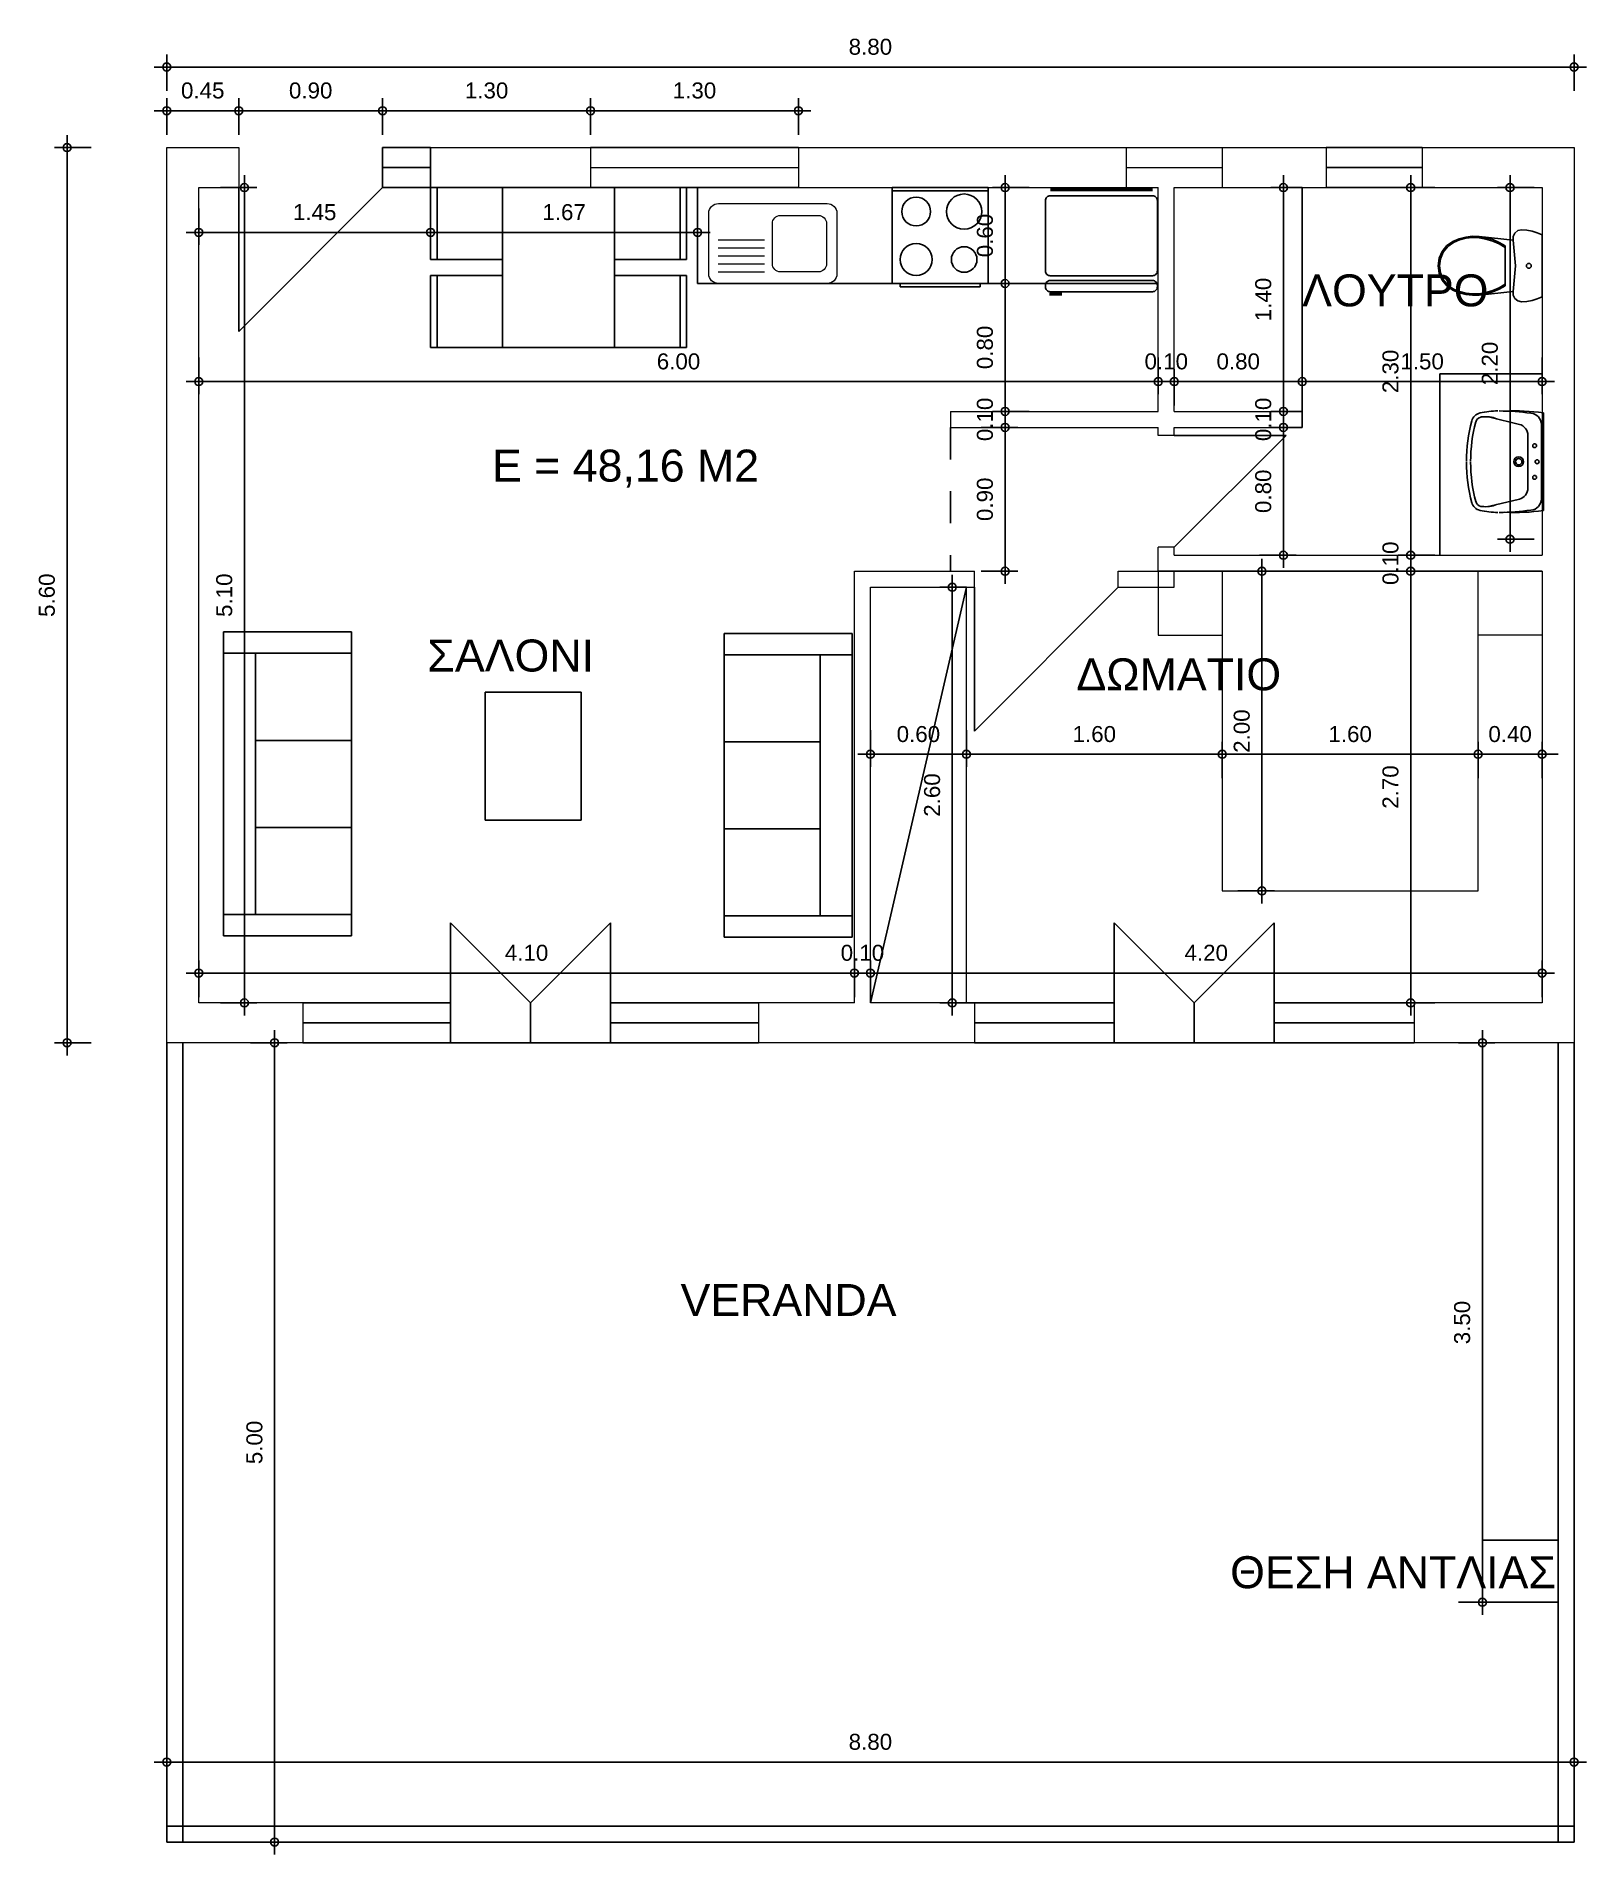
# Model space of a CAD drawing. Header units: millimetres. Extents: x -105875 to -105731, y 12209 to 12232.
# Drawn here: x -105789.08 to -105779.39, y 12209.3 to 12220.68 of the extents above; entities outside this region: 2.
import ezdxf

# ---------------------------------------------------------------- set-up
doc = ezdxf.new("R2010")
doc.units = ezdxf.units.MM
doc.linetypes.add('GESTRICHELT', pattern=[0.4, 0.2, -0.2])
doc.layers.add('01122', color=7, linetype='Continuous', lineweight=0, plot=False)
for name, color, linetype in [('A-PFLR-SYMB', 11, 'Continuous'), ('Κείμενα @ 0.05', 2, 'Continuous'), ('Παράθυρα', 92, 'Continuous')]:
    doc.layers.add(name, color=color, linetype=linetype)
doc.styles.add('RomanS', font='arial.ttf')
doc.styles.get("Standard").update_dxf_attribs({"font": 'arial.ttf'})
doc.styles.add('Ελληνικά AEC', font='arial.ttf', dxfattribs={"height": 2.5})
doc.dimstyles.new('AEC Dim 1-50', dxfattribs={"dimtxt": 0.1, "dimasz": 0.05, "dimexe": 0.0625, "dimexo": 0, "dimgap": 0.075, "dimtad": 1, "dimrnd": 0.0005, "dimzin": 1, "dimdsep": 46, "dimtxsty": 'RomanS', "dimblk": 'AECDIM02', "dimcen": 0.125, "dimdle": 0.03125, "dimazin": 0, "dimtfac": 1, "dimtix": 1, "dimtmove": 2, "dimatfit": 2, "dimfxl": 1, "dimtolj": 1, "dimtzin": 0, "dimarcsym": 0})

msp = doc.modelspace()

# ---------------------------------------------------------------- texts
at = {"char_height": 0.2, "attachment_point": 1}
for s, width, insert in [('ΛΟΥΤΡΟ', 1.241034, (-105781.167771, 12219.188893)), ('E = 48,16 M2', 2.5, (-105786.23356, 12218.092703)), ('ΣΑΛΟΝΙ', 1.241034, (-105786.638529, 12216.904701)), ('ΔΩΜΑΤΙΟ', 1.241034, (-105782.579609, 12216.787173)), ('VERANDA', 2.5, (-105785.054992, 12212.872948)), ('ΘΕΣΗ ΑΝΤΛΙΑΣ', 2.5, (-105781.618419, 12211.170208))]:
    msp.add_mtext_dynamic_manual_height_columns(s, width=width, gutter_width=12.5, heights=[0], dxfattribs=dict(at, insert=insert))
at = {"layer": 'Κείμενα @ 0.05', "color": 7, "linetype": 'Continuous', "lineweight": -3, "style": 'Ελληνικά AEC'}
for p in [(-105869.694879, 12232.142755), (-105875.183375, 12232.026588)]:
    msp.add_text('δωμάτιο', height=0.125, dxfattribs=at).set_placement(p)

# ---------------------------------------------------------------- blocks, each defined once
blk = doc.blocks.new('WC_2_KASTEN_70_13')
at = {"color": 0, "linetype": 'Continuous'}
for p, q in [((-0.21694, 0.587072), (-0.222978, 0.554013)), ((-0.206971, 0.619215), (-0.21694, 0.587072)), ((-0.193207, 0.65), (-0.206971, 0.619215)), ((0.193209, 0.65), (-0.193207, 0.65)), ((0.206973, 0.619215), (0.193209, 0.65)), ((0.216942, 0.587072), (0.206973, 0.619215)), ((0.22298, 0.554013), (0.216942, 0.587072)), ((-0.222978, 0.554013), (-0.224999, 0.520492)), ((-0.224999, 0.520492), (-0.219756, 0.497805)), ((-0.219756, 0.497805), (-0.205042, 0.479494)), ((-0.205042, 0.479494), (-0.183692, 0.469092)), ((-0.183692, 0.469092), (-0.159827, 0.468605)), ((-0.159826, 0.468605), (-0.183103, 0.256977)), ((0.183103, 0.256977), (0.159827, 0.468605)), ((0.159829, 0.468605), (0.183694, 0.469092)), ((0.183694, 0.469092), (0.205044, 0.479494)), ((0.205044, 0.479494), (0.219758, 0.497805)), ((0.219758, 0.497805), (0.225001, 0.520492)), ((0.225001, 0.520492), (0.22298, 0.554013)), ((-0.163588, 0.341387), (-0.175835, 0.299728)), ((-0.146522, 0.381405), (-0.163588, 0.341387)), ((-0.137381, 0.381353), (-0.154944, 0.341152)), ((-0.124865, 0.419256), (-0.146522, 0.381405)), ((-0.115072, 0.419256), (-0.137381, 0.381353)), ((0.124865, 0.419256), (-0.124865, 0.419256)), ((0.137381, 0.381354), (0.115072, 0.419256)), ((0.146522, 0.381405), (0.124865, 0.419256)), ((0.154944, 0.341152), (0.137381, 0.381354)), ((0.163588, 0.341387), (0.146522, 0.381405)), ((0.175835, 0.299728), (0.163588, 0.341387)), ((-0.183103, 0.256977), (-0.184661, 0.21468)), ((-0.175835, 0.299728), (-0.183103, 0.256977)), ((-0.174921, 0.256122), (-0.176436, 0.214962)), ((-0.167516, 0.299214), (-0.174921, 0.256122)), ((-0.154944, 0.341152), (-0.167516, 0.299214)), ((0.167516, 0.299214), (0.154944, 0.341152)), ((0.174921, 0.256122), (0.167516, 0.299214)), ((0.176436, 0.214962), (0.174921, 0.256122)), ((0.183103, 0.256977), (0.175835, 0.299728)), ((0.184661, 0.21468), (0.183103, 0.256977)), ((-0.184661, 0.21468), (-0.180068, 0.172595)), ((-0.180068, 0.172595), (-0.169416, 0.131563)), ((-0.176436, 0.214962), (-0.171966, 0.174004)), ((-0.171966, 0.174004), (-0.161601, 0.134073)), ((-0.169416, 0.131563), (-0.152921, 0.092409)), ((-0.161601, 0.134073), (-0.145548, 0.09597)), ((0.145548, 0.09597), (0.161601, 0.134073)), ((0.152921, 0.092409), (0.169417, 0.131563)), ((0.161601, 0.134073), (0.171966, 0.174004)), ((0.169417, 0.131563), (0.180068, 0.172595)), ((0.171966, 0.174004), (0.176436, 0.214962)), ((0.180068, 0.172595), (0.184661, 0.21468)), ((-0.152921, 0.092409), (-0.126283, 0.054411)), ((-0.145548, 0.09597), (-0.120196, 0.059804)), ((-0.126283, 0.054411), (-0.089976, 0.024978)), ((-0.120196, 0.059804), (-0.085639, 0.031792)), ((-0.089976, 0.024978), (-0.046779, 0.006366)), ((-0.085639, 0.031792), (-0.044524, 0.014076)), ((-0.046779, 0.006366), (0, 0)), ((-0.044524, 0.014076), (0, 0.008017)), ((0, 0.008017), (0.044524, 0.014076)), ((0, 0), (0.046779, 0.006366)), ((0.044524, 0.014076), (0.085639, 0.031792)), ((0.046779, 0.006366), (0.089976, 0.024978)), ((0.085639, 0.031792), (0.120196, 0.059804)), ((0.089976, 0.024978), (0.126283, 0.054411)), ((0.120196, 0.059804), (0.145548, 0.09597)), ((0.126283, 0.054411), (0.152921, 0.092409))]:
    blk.add_line(p, q, dxfattribs=at)
blk.add_lwpolyline([(0.159827, 0.468605), (0.000001, 0.48426), (-0.159826, 0.468605)], dxfattribs=at)
blk.add_circle((0, 0.567364), 0.015, dxfattribs=at)
blk = doc.blocks.new('KTCH1')
for p, q in [((-0.3, 0), (0.3, 0)), ((-0.3, -0.6), (-0.3, 0)), ((0.3, 0), (0.3, -0.6)), ((0.3, -0.02), (-0.3, -0.02)), ((0.3, -0.6), (-0.3, -0.6)), ((-0.25, -0.6), (-0.25, -0.62)), ((-0.25, -0.62), (0.25, -0.62)), ((0.25, -0.62), (0.25, -0.6))]:
    blk.add_line(p, q)
for centre, radius in [((-0.15, -0.15), 0.09), ((0.15, -0.15), 0.11), ((-0.15, -0.45), 0.1), ((0.15, -0.45), 0.08)]:
    blk.add_circle(centre, radius)
blk = doc.blocks.new('LAV5')
for p, q in [((0, 0.305093), (0, -0.305093)), ((0.012342, 0.232582), (0.012342, 0.000671)), ((0.149906, 0.233457), (0.333765, 0.278875)), ((0.382733, 0.280013), (0.390298, 0.280013)), ((0.096345, 0.16437), (0.096345, -0.165066)), ((0.012342, -0.232593), (0.012342, -0.000682)), ((0.149906, -0.233468), (0.333765, -0.278886)), ((0.382733, -0.280024), (0.390298, -0.280024))]:
    blk.add_line(p, q)
for centre, radius in [((0.039156, -0.000282), 0.012092), ((0.054683, 0.099994), 0.012092), ((0.154213, -0.000006), 0.029861), ((0.154213, -0.000006), 0.020246), ((0.054683, -0.09814), 0.012092)]:
    blk.add_circle(centre, radius)
for centre, radius, start, end in [((0.180426, -0.931804), 1.249889, 87.268038, 98.299833), ((0.0828, 0.232582), 0.070458, 94.142438, 180), ((0.284355, -1.182679), 1.5, 90.284455, 97.919279), ((0.166803, 0.165055), 0.070458, 103.875768, 180), ((0.284414, -0.182679), 0.5, 77.143931, 90), ((0.358807, 0.104417), 0.177218, 82.240701, 112.152736), ((0.284414, -0.182679), 0.474135, 77.143931, 77.342913), ((0.379988, 0.236095), 0.044593, 15.405007, 77.143931), ((0.379988, 0.236095), 0.070458, 15.405007, 77.143931), ((-0.508856, 0.002095), 0.963679, 359.997266, 14.875143), ((-0.50881, 0.002095), 0.989521, 359.997335, 14.892407), ((-0.508856, -0.002106), 0.963679, 345.124857, 0.002734), ((-0.50881, -0.002106), 0.989521, 345.107593, 0.002665), ((0.166803, -0.165066), 0.070458, 180, 256.124232), ((0.180426, 0.931793), 1.249889, 261.700167, 272.731962), ((0.0828, -0.232593), 0.070458, 180, 265.857562), ((0.284355, 1.182668), 1.5, 262.080721, 269.715545), ((0.284414, 0.182668), 0.5, 270, 282.856069), ((0.358807, -0.104428), 0.177218, 247.847264, 277.759299), ((0.284414, 0.182668), 0.474135, 282.657087, 282.856069), ((0.379988, -0.236106), 0.044593, 282.856069, 344.594993), ((0.379988, -0.236106), 0.070458, 282.856069, 344.594993)]:
    blk.add_arc(centre, radius, start, end)
blk = doc.blocks.new('RFG1')
for points in [[(-0.581448, 0.312083), (-0.581448, -0.327917, -0.414214), (-0.611448, -0.357917), (-0.621448, -0.357917, -0.414214), (-0.651448, -0.327917), (-0.651448, 0.312083, -0.414214), (-0.621448, 0.342083), (-0.611448, 0.342083, -0.414214)], [(-0.521448, -0.357917), (-0.081448, -0.357917, 0.414214), (-0.051448, -0.327917), (-0.051448, 0.312083, 0.414214), (-0.081448, 0.342083), (-0.521448, 0.342083, 0.414214), (-0.551448, 0.312083), (-0.551448, -0.327917, 0.414214)]]:
    blk.add_lwpolyline(points, format="xyb", close=True)
at = {"const_width": 0.02}
for points in [[(-0.66689, 0.318059), (-0.66689, 0.237801)], [(-0.013872, 0.311371), (-0.013872, -0.327347)]]:
    blk.add_lwpolyline(points, dxfattribs=at)
blk = doc.blocks.new('A$C5864969b')
at = {"layer": 'Παράθυρα', "color": 7, "linetype": 'Continuous', "lineweight": 18}
for p, q in [((0.072668, 0.742417), (0.072668, 0.452973)), ((0.122857, 0.742417), (0.122857, 0.452973)), ((0.173046, 0.742417), (0.173046, 0.452973)), ((0.223235, 0.742417), (0.223235, 0.452973)), ((0.273424, 0.742417), (0.273424, 0.452973))]:
    blk.add_line(p, q, dxfattribs=at)
for points in [[(0.439994, 0.801287, -0.414214), (0.499994, 0.741287), (0.499994, 0.060001, -0.414214), (0.439994, 0.000001), (0.059994, 0.000001, -0.414214), (-0.000006, 0.060001), (-0.000006, 0.741287, -0.414214), (0.059994, 0.801287)], [(0.375462, 0.403456, -0.414171), (0.425462, 0.353463), (0.425497, 0.114841, -0.414107), (0.375522, 0.064834), (0.123037, 0.064705, -0.414362), (0.073012, 0.114705), (0.073012, 0.353456, -0.414214), (0.123012, 0.403456)]]:
    blk.add_lwpolyline(points, format="xyb", close=True, dxfattribs=at)
blk = doc.blocks.new('AECDIM02')
for p, q in [((-1.569519, 0), (1.569519, 0)), ((0, -1.569519), (0, 1.569519))]:
    blk.add_line(p, q)
blk.add_circle((0, 0), 0.5)
blk = doc.blocks.new('*D60')
at = {"color": 0, "lineweight": -2}
for p, q in [((-105779.718315, 12219.731935), (-105779.930815, 12219.731935)), ((-105779.868315, 12217.581935), (-105779.868315, 12219.681935)), ((-105779.718315, 12217.531935), (-105779.930815, 12217.531935))]:
    blk.add_line(p, q, dxfattribs=at)
at = {"layer": 'Defpoints', "color": 0}
for p in [(-105779.868315, 12219.731935), (-105779.667771, 12219.731935), (-105779.667771, 12217.531935)]:
    blk.add_point(p, dxfattribs=at)
at = {"color": 0, "lineweight": -2, "xscale": 0.05, "yscale": 0.05, "zscale": 0.05}
for p, rotation in [((-105779.868315, 12219.731935), 90), ((-105779.868315, 12217.531935), 270)]:
    blk.add_blockref('AECDIM02', p, dxfattribs=dict(at, rotation=rotation))
at = {"color": 0, "insert": (-105779.994372, 12218.631935), "char_height": 0.1, "attachment_point": 5, "rotation": 90, "style": 'RomanS'}
blk.add_mtext('\\A1;2.20', dxfattribs=at)
blk = doc.blocks.new('STUHL_2_70_16')
at = {"color": 0, "linetype": 'Continuous'}
for p, q in [((-0.225, 0), (0.225, 0)), ((-0.225, -0.45), (-0.225, 0)), ((0.225, 0), (0.225, -0.45)), ((-0.225, -0.04), (0.225, -0.04)), ((0.225, -0.45), (-0.225, -0.45))]:
    blk.add_line(p, q, dxfattribs=at)
blk = doc.blocks.new('A$Cdcf669f7')
for p, q in [((0.400058, 1.999992), (0.000058, 1.999992)), ((0.000058, 1.999992), (0.000058, 1.599992)), ((0.400058, 1.999992), (0.400058, -0.000008)), ((2.000058, 1.999992), (0.400058, 1.999992)), ((2.000058, -0.000008), (2.000058, 1.999992)), ((2.000058, 1.999992), (2.400058, 1.999992)), ((2.400058, 1.999992), (2.400058, 1.599992)), ((0.000058, 1.599992), (0.400058, 1.599992)), ((2.400058, 1.599992), (2.000058, 1.599992)), ((0.400058, -0.000008), (2.000058, -0.000008))]:
    blk.add_line(p, q)
blk = doc.blocks.new('COUCH_FUR_3_70_3')
at = {"color": 0, "linetype": 'Continuous'}
for p, q in [((0.95, 0.8), (-0.95, 0.8)), ((-0.95, 0.8), (-0.95, 0)), ((-0.816667, 0.8), (-0.816667, 0)), ((0.816667, 0.8), (0.816667, 0)), ((0.95, 0), (0.95, 0.8)), ((-0.816667, 0.6), (0.816667, 0.6)), ((-0.272222, 0.6), (-0.272222, 0)), ((0.272222, 0.6), (0.272222, 0)), ((-0.95, 0), (0.95, 0))]:
    blk.add_line(p, q, dxfattribs=at)
blk = doc.blocks.new('*D62')
at = {"color": 0, "lineweight": -2}
for p, q in [((-105787.931927, 12219.731935), (-105787.719427, 12219.731935)), ((-105787.781927, 12219.681935), (-105787.781927, 12214.681935)), ((-105787.931927, 12214.631935), (-105787.719427, 12214.631935))]:
    blk.add_line(p, q, dxfattribs=at)
at = {"layer": 'Defpoints', "color": 0}
for p in [(-105788.067771, 12219.731935), (-105788.067771, 12214.631935), (-105787.781927, 12214.631935)]:
    blk.add_point(p, dxfattribs=at)
at = {"color": 0, "lineweight": -2, "xscale": 0.05, "yscale": 0.05, "zscale": 0.05}
for p, rotation in [((-105787.781927, 12219.731935), 90), ((-105787.781927, 12214.631935), 270)]:
    blk.add_blockref('AECDIM02', p, dxfattribs=dict(at, rotation=rotation))
at = {"color": 0, "insert": (-105787.907985, 12217.181935), "char_height": 0.1, "attachment_point": 5, "rotation": 90, "style": 'RomanS'}
blk.add_mtext('\\A1;5.10', dxfattribs=at)
blk = doc.blocks.new('*D63')
at = {"color": 0, "lineweight": -2}
for p, q in [((-105788.067771, 12214.668377), (-105788.067771, 12214.880877)), ((-105783.967771, 12214.668377), (-105783.967771, 12214.880877)), ((-105788.017771, 12214.818377), (-105784.017771, 12214.818377))]:
    blk.add_line(p, q, dxfattribs=at)
at = {"layer": 'Defpoints', "color": 0}
for p in [(-105783.967771, 12214.818377), (-105788.067771, 12214.631935), (-105783.967771, 12214.631935)]:
    blk.add_point(p, dxfattribs=at)
at = {"color": 0, "lineweight": -2, "xscale": 0.05, "yscale": 0.05, "zscale": 0.05, "rotation": 180}
blk.add_blockref('AECDIM02', (-105788.067771, 12214.818377), dxfattribs=at)
at = {"color": 0, "lineweight": -2, "xscale": 0.05, "yscale": 0.05, "zscale": 0.05}
blk.add_blockref('AECDIM02', (-105783.967771, 12214.818377), dxfattribs=at)
at = {"color": 0, "insert": (-105786.017771, 12214.944434), "char_height": 0.1, "attachment_point": 5, "style": 'RomanS'}
blk.add_mtext('\\A1;4.10', dxfattribs=at)
blk = doc.blocks.new('*D64')
at = {"color": 0, "lineweight": -2}
for p, q in [((-105783.967771, 12214.668377), (-105783.967771, 12214.880877)), ((-105783.867771, 12214.668377), (-105783.867771, 12214.880877)), ((-105784.017771, 12214.818377), (-105784.067771, 12214.818377)), ((-105783.967771, 12214.818377), (-105783.867771, 12214.818377)), ((-105783.817771, 12214.818377), (-105783.767771, 12214.818377))]:
    blk.add_line(p, q, dxfattribs=at)
at = {"layer": 'Defpoints', "color": 0}
for p in [(-105783.867771, 12214.818377), (-105783.967771, 12214.631935), (-105783.867771, 12214.631935)]:
    blk.add_point(p, dxfattribs=at)
at = {"color": 0, "lineweight": -2, "xscale": 0.05, "yscale": 0.05, "zscale": 0.05}
blk.add_blockref('AECDIM02', (-105783.967771, 12214.818377), dxfattribs=at)
at = {"color": 0, "lineweight": -2, "xscale": 0.05, "yscale": 0.05, "zscale": 0.05, "rotation": 180}
blk.add_blockref('AECDIM02', (-105783.867771, 12214.818377), dxfattribs=at)
at = {"color": 0, "insert": (-105783.917771, 12214.944434), "char_height": 0.1, "attachment_point": 5, "style": 'RomanS'}
blk.add_mtext('\\A1;0.10', dxfattribs=at)
blk = doc.blocks.new('*D65')
at = {"color": 0, "lineweight": -2}
for p, q in [((-105783.867771, 12214.668377), (-105783.867771, 12214.880877)), ((-105779.667771, 12214.668377), (-105779.667771, 12214.880877)), ((-105783.817771, 12214.818377), (-105779.717771, 12214.818377))]:
    blk.add_line(p, q, dxfattribs=at)
at = {"layer": 'Defpoints', "color": 0}
for p in [(-105779.667771, 12214.818377), (-105783.867771, 12214.631935), (-105779.667771, 12214.631935)]:
    blk.add_point(p, dxfattribs=at)
at = {"color": 0, "lineweight": -2, "xscale": 0.05, "yscale": 0.05, "zscale": 0.05, "rotation": 180}
blk.add_blockref('AECDIM02', (-105783.867771, 12214.818377), dxfattribs=at)
at = {"color": 0, "lineweight": -2, "xscale": 0.05, "yscale": 0.05, "zscale": 0.05}
blk.add_blockref('AECDIM02', (-105779.667771, 12214.818377), dxfattribs=at)
at = {"color": 0, "insert": (-105781.767771, 12214.944434), "char_height": 0.1, "attachment_point": 5, "style": 'RomanS'}
blk.add_mtext('\\A1;4.20', dxfattribs=at)
blk = doc.blocks.new('*D66')
at = {"color": 0, "lineweight": -2}
for p, q in [((-105780.339434, 12217.331935), (-105780.551934, 12217.331935)), ((-105780.489434, 12214.681935), (-105780.489434, 12217.281935)), ((-105780.339434, 12214.631935), (-105780.551934, 12214.631935))]:
    blk.add_line(p, q, dxfattribs=at)
at = {"layer": 'Defpoints', "color": 0}
for p in [(-105780.489434, 12217.331935), (-105779.667771, 12217.331935), (-105779.667771, 12214.631935)]:
    blk.add_point(p, dxfattribs=at)
at = {"color": 0, "lineweight": -2, "xscale": 0.05, "yscale": 0.05, "zscale": 0.05}
for p, rotation in [((-105780.489434, 12217.331935), 90), ((-105780.489434, 12214.631935), 270)]:
    blk.add_blockref('AECDIM02', p, dxfattribs=dict(at, rotation=rotation))
at = {"color": 0, "insert": (-105780.615492, 12215.981935), "char_height": 0.1, "attachment_point": 5, "rotation": 90, "style": 'RomanS'}
blk.add_mtext('\\A1;2.70', dxfattribs=at)
blk = doc.blocks.new('*D67')
at = {"color": 0, "lineweight": -2}
for p, q in [((-105780.489434, 12217.481935), (-105780.489434, 12217.531935)), ((-105780.339434, 12217.431935), (-105780.551934, 12217.431935)), ((-105780.339434, 12217.331935), (-105780.551934, 12217.331935)), ((-105780.489434, 12217.331935), (-105780.489434, 12217.431935)), ((-105780.489434, 12217.281935), (-105780.489434, 12217.231935))]:
    blk.add_line(p, q, dxfattribs=at)
at = {"layer": 'Defpoints', "color": 0}
for p in [(-105780.489434, 12217.431935), (-105779.667771, 12217.431935), (-105779.667771, 12217.331935)]:
    blk.add_point(p, dxfattribs=at)
at = {"color": 0, "lineweight": -2, "xscale": 0.05, "yscale": 0.05, "zscale": 0.05}
for p, rotation in [((-105780.489434, 12217.431935), 270), ((-105780.489434, 12217.331935), 90)]:
    blk.add_blockref('AECDIM02', p, dxfattribs=dict(at, rotation=rotation))
at = {"color": 0, "insert": (-105780.615492, 12217.381935), "char_height": 0.1, "attachment_point": 5, "rotation": 90, "style": 'RomanS'}
blk.add_mtext('\\A1;0.10', dxfattribs=at)
blk = doc.blocks.new('*D68')
at = {"color": 0, "lineweight": -2}
for p, q in [((-105780.339434, 12219.731935), (-105780.551934, 12219.731935)), ((-105780.489434, 12217.481935), (-105780.489434, 12219.681935)), ((-105780.339434, 12217.431935), (-105780.551934, 12217.431935))]:
    blk.add_line(p, q, dxfattribs=at)
at = {"layer": 'Defpoints', "color": 0}
for p in [(-105780.489434, 12219.731935), (-105779.667771, 12219.731935), (-105779.667771, 12217.431935)]:
    blk.add_point(p, dxfattribs=at)
at = {"color": 0, "lineweight": -2, "xscale": 0.05, "yscale": 0.05, "zscale": 0.05}
for p, rotation in [((-105780.489434, 12219.731935), 90), ((-105780.489434, 12217.431935), 270)]:
    blk.add_blockref('AECDIM02', p, dxfattribs=dict(at, rotation=rotation))
at = {"color": 0, "insert": (-105780.615526, 12218.581935), "char_height": 0.1, "attachment_point": 5, "rotation": 90, "style": 'RomanS'}
blk.add_mtext('\\A1;2.30', dxfattribs=at)
blk = doc.blocks.new('*D69')
at = {"color": 0, "lineweight": -2}
for p, q in [((-105788.067771, 12218.668045), (-105788.067771, 12218.455545)), ((-105782.067771, 12218.668045), (-105782.067771, 12218.455545)), ((-105788.017771, 12218.518045), (-105782.117771, 12218.518045))]:
    blk.add_line(p, q, dxfattribs=at)
at = {"layer": 'Defpoints', "color": 0}
for p in [(-105788.067771, 12219.731935), (-105782.067771, 12219.731935), (-105782.067771, 12218.518045)]:
    blk.add_point(p, dxfattribs=at)
at = {"color": 0, "lineweight": -2, "xscale": 0.05, "yscale": 0.05, "zscale": 0.05, "rotation": 180}
blk.add_blockref('AECDIM02', (-105788.067771, 12218.518045), dxfattribs=at)
at = {"color": 0, "lineweight": -2, "xscale": 0.05, "yscale": 0.05, "zscale": 0.05}
blk.add_blockref('AECDIM02', (-105782.067771, 12218.518045), dxfattribs=at)
at = {"color": 0, "insert": (-105785.067771, 12218.644103), "char_height": 0.1, "attachment_point": 5, "style": 'RomanS'}
blk.add_mtext('\\A1;6.00', dxfattribs=at)
blk = doc.blocks.new('*D70')
at = {"color": 0, "lineweight": -2}
for p, q in [((-105782.067771, 12218.668045), (-105782.067771, 12218.455545)), ((-105782.117771, 12218.518045), (-105782.167771, 12218.518045)), ((-105782.067771, 12218.518045), (-105781.967771, 12218.518045)), ((-105781.967771, 12218.368045), (-105781.967771, 12218.580545)), ((-105781.917771, 12218.518045), (-105781.867771, 12218.518045))]:
    blk.add_line(p, q, dxfattribs=at)
at = {"layer": 'Defpoints', "color": 0}
for p in [(-105782.067771, 12219.731935), (-105781.967771, 12218.518045), (-105781.967771, 12218.331935)]:
    blk.add_point(p, dxfattribs=at)
at = {"color": 0, "lineweight": -2, "xscale": 0.05, "yscale": 0.05, "zscale": 0.05}
blk.add_blockref('AECDIM02', (-105782.067771, 12218.518045), dxfattribs=at)
at = {"color": 0, "lineweight": -2, "xscale": 0.05, "yscale": 0.05, "zscale": 0.05, "rotation": 180}
blk.add_blockref('AECDIM02', (-105781.967771, 12218.518045), dxfattribs=at)
at = {"color": 0, "insert": (-105782.017771, 12218.644103), "char_height": 0.1, "attachment_point": 5, "style": 'RomanS'}
blk.add_mtext('\\A1;0.10', dxfattribs=at)
blk = doc.blocks.new('*D71')
at = {"color": 0, "lineweight": -2}
for p, q in [((-105781.967771, 12218.368045), (-105781.967771, 12218.580545)), ((-105781.917771, 12218.518045), (-105781.217771, 12218.518045)), ((-105781.167771, 12218.368045), (-105781.167771, 12218.580545))]:
    blk.add_line(p, q, dxfattribs=at)
at = {"layer": 'Defpoints', "color": 0}
for p in [(-105781.167771, 12218.518045), (-105781.967771, 12218.331935), (-105781.167771, 12218.331935)]:
    blk.add_point(p, dxfattribs=at)
at = {"color": 0, "lineweight": -2, "xscale": 0.05, "yscale": 0.05, "zscale": 0.05, "rotation": 180}
blk.add_blockref('AECDIM02', (-105781.967771, 12218.518045), dxfattribs=at)
at = {"color": 0, "lineweight": -2, "xscale": 0.05, "yscale": 0.05, "zscale": 0.05}
blk.add_blockref('AECDIM02', (-105781.167771, 12218.518045), dxfattribs=at)
at = {"color": 0, "insert": (-105781.567771, 12218.644103), "char_height": 0.1, "attachment_point": 5, "style": 'RomanS'}
blk.add_mtext('\\A1;0.80', dxfattribs=at)
blk = doc.blocks.new('*D72')
at = {"color": 0, "lineweight": -2}
for p, q in [((-105779.667771, 12218.668045), (-105779.667771, 12218.455545)), ((-105781.167771, 12218.368045), (-105781.167771, 12218.580545)), ((-105781.117771, 12218.518045), (-105779.717771, 12218.518045))]:
    blk.add_line(p, q, dxfattribs=at)
at = {"layer": 'Defpoints', "color": 0}
for p in [(-105779.667771, 12219.731935), (-105779.667771, 12218.518045), (-105781.167771, 12218.331935)]:
    blk.add_point(p, dxfattribs=at)
at = {"color": 0, "lineweight": -2, "xscale": 0.05, "yscale": 0.05, "zscale": 0.05, "rotation": 180}
blk.add_blockref('AECDIM02', (-105781.167771, 12218.518045), dxfattribs=at)
at = {"color": 0, "lineweight": -2, "xscale": 0.05, "yscale": 0.05, "zscale": 0.05}
blk.add_blockref('AECDIM02', (-105779.667771, 12218.518045), dxfattribs=at)
at = {"color": 0, "insert": (-105780.417771, 12218.644103), "char_height": 0.1, "attachment_point": 5, "style": 'RomanS'}
blk.add_mtext('\\A1;1.50', dxfattribs=at)
blk = doc.blocks.new('*D73')
at = {"color": 0, "lineweight": -2}
for p, q in [((-105781.167771, 12219.731935), (-105781.347325, 12219.731935)), ((-105781.284825, 12219.681935), (-105781.284825, 12218.381935)), ((-105781.167771, 12218.331935), (-105781.347325, 12218.331935))]:
    blk.add_line(p, q, dxfattribs=at)
at = {"layer": 'Defpoints', "color": 0}
for p in [(-105781.167771, 12219.731935), (-105781.284825, 12218.331935), (-105781.167771, 12218.331935)]:
    blk.add_point(p, dxfattribs=at)
at = {"color": 0, "lineweight": -2, "xscale": 0.05, "yscale": 0.05, "zscale": 0.05}
for p, rotation in [((-105781.284825, 12219.731935), 90), ((-105781.284825, 12218.331935), 270)]:
    blk.add_blockref('AECDIM02', p, dxfattribs=dict(at, rotation=rotation))
at = {"color": 0, "insert": (-105781.410883, 12219.031935), "char_height": 0.1, "attachment_point": 5, "rotation": 90, "style": 'RomanS'}
blk.add_mtext('\\A1;1.40', dxfattribs=at)
blk = doc.blocks.new('*D74')
at = {"color": 0, "lineweight": -2}
for p, q in [((-105781.284825, 12218.381935), (-105781.284825, 12218.431935)), ((-105781.167771, 12218.331935), (-105781.347325, 12218.331935)), ((-105781.284825, 12218.331935), (-105781.284825, 12218.231935)), ((-105781.167771, 12218.231935), (-105781.347325, 12218.231935)), ((-105781.284825, 12218.181935), (-105781.284825, 12218.131935))]:
    blk.add_line(p, q, dxfattribs=at)
at = {"layer": 'Defpoints', "color": 0}
for p in [(-105781.167771, 12218.331935), (-105781.284825, 12218.231935), (-105781.167771, 12218.231935)]:
    blk.add_point(p, dxfattribs=at)
at = {"color": 0, "lineweight": -2, "xscale": 0.05, "yscale": 0.05, "zscale": 0.05}
for p, rotation in [((-105781.284825, 12218.331935), 270), ((-105781.284825, 12218.231935), 90)]:
    blk.add_blockref('AECDIM02', p, dxfattribs=dict(at, rotation=rotation))
at = {"color": 0, "insert": (-105781.410883, 12218.281935), "char_height": 0.1, "attachment_point": 5, "rotation": 90, "style": 'RomanS'}
blk.add_mtext('\\A1;0.10', dxfattribs=at)
blk = doc.blocks.new('*D75')
at = {"color": 0, "lineweight": -2}
for p, q in [((-105781.167771, 12218.231935), (-105781.347325, 12218.231935)), ((-105781.284825, 12218.181935), (-105781.284825, 12217.481935)), ((-105781.434825, 12217.431935), (-105781.222325, 12217.431935))]:
    blk.add_line(p, q, dxfattribs=at)
at = {"layer": 'Defpoints', "color": 0}
for p in [(-105781.167771, 12218.231935), (-105781.967771, 12217.431935), (-105781.284825, 12217.431935)]:
    blk.add_point(p, dxfattribs=at)
at = {"color": 0, "lineweight": -2, "xscale": 0.05, "yscale": 0.05, "zscale": 0.05}
for p, rotation in [((-105781.284825, 12218.231935), 90), ((-105781.284825, 12217.431935), 270)]:
    blk.add_blockref('AECDIM02', p, dxfattribs=dict(at, rotation=rotation))
at = {"color": 0, "insert": (-105781.410883, 12217.831935), "char_height": 0.1, "attachment_point": 5, "rotation": 90, "style": 'RomanS'}
blk.add_mtext('\\A1;0.80', dxfattribs=at)
blk = doc.blocks.new('*D76')
at = {"color": 0, "lineweight": -2}
for p, q in [((-105783.025231, 12218.381935), (-105783.025231, 12218.431935)), ((-105782.875231, 12218.331935), (-105783.087731, 12218.331935)), ((-105783.025231, 12218.331935), (-105783.025231, 12218.231935)), ((-105783.175231, 12218.231935), (-105782.962731, 12218.231935)), ((-105783.025231, 12218.181935), (-105783.025231, 12218.131935))]:
    blk.add_line(p, q, dxfattribs=at)
at = {"layer": 'Defpoints', "color": 0}
for p in [(-105782.067771, 12218.331935), (-105783.367771, 12218.231935), (-105783.025231, 12218.231935)]:
    blk.add_point(p, dxfattribs=at)
at = {"color": 0, "lineweight": -2, "xscale": 0.05, "yscale": 0.05, "zscale": 0.05}
for p, rotation in [((-105783.025231, 12218.331935), 270), ((-105783.025231, 12218.231935), 90)]:
    blk.add_blockref('AECDIM02', p, dxfattribs=dict(at, rotation=rotation))
at = {"color": 0, "insert": (-105783.151288, 12218.281935), "char_height": 0.1, "attachment_point": 5, "rotation": 90, "style": 'RomanS'}
blk.add_mtext('\\A1;0.10', dxfattribs=at)
blk = doc.blocks.new('*D77')
at = {"color": 0, "lineweight": -2}
for p, q in [((-105783.175231, 12218.231935), (-105782.962731, 12218.231935)), ((-105783.025231, 12218.181935), (-105783.025231, 12217.381935)), ((-105783.175231, 12217.331935), (-105782.962731, 12217.331935))]:
    blk.add_line(p, q, dxfattribs=at)
at = {"layer": 'Defpoints', "color": 0}
for p in [(-105783.367771, 12218.231935), (-105783.217771, 12217.331935), (-105783.025231, 12217.331935)]:
    blk.add_point(p, dxfattribs=at)
at = {"color": 0, "lineweight": -2, "xscale": 0.05, "yscale": 0.05, "zscale": 0.05}
for p, rotation in [((-105783.025231, 12218.231935), 90), ((-105783.025231, 12217.331935), 270)]:
    blk.add_blockref('AECDIM02', p, dxfattribs=dict(at, rotation=rotation))
at = {"color": 0, "insert": (-105783.151288, 12217.781935), "char_height": 0.1, "attachment_point": 5, "rotation": 90, "style": 'RomanS'}
blk.add_mtext('\\A1;0.90', dxfattribs=at)
blk = doc.blocks.new('*D78')
at = {"color": 0, "lineweight": -2}
for p, q in [((-105788.067771, 12219.601648), (-105788.067771, 12219.389148)), ((-105786.617771, 12219.601648), (-105786.617771, 12219.389148)), ((-105788.017771, 12219.451648), (-105786.667771, 12219.451648))]:
    blk.add_line(p, q, dxfattribs=at)
at = {"layer": 'Defpoints', "color": 0}
for p in [(-105788.067771, 12219.731935), (-105786.617771, 12219.731935), (-105786.617771, 12219.451648)]:
    blk.add_point(p, dxfattribs=at)
at = {"color": 0, "lineweight": -2, "xscale": 0.05, "yscale": 0.05, "zscale": 0.05, "rotation": 180}
blk.add_blockref('AECDIM02', (-105788.067771, 12219.451648), dxfattribs=at)
at = {"color": 0, "lineweight": -2, "xscale": 0.05, "yscale": 0.05, "zscale": 0.05}
blk.add_blockref('AECDIM02', (-105786.617771, 12219.451648), dxfattribs=at)
at = {"color": 0, "insert": (-105787.342771, 12219.577706), "char_height": 0.1, "attachment_point": 5, "style": 'RomanS'}
blk.add_mtext('\\A1;1.45', dxfattribs=at)
blk = doc.blocks.new('*D79')
at = {"color": 0, "lineweight": -2}
for p, q in [((-105786.617771, 12219.601648), (-105786.617771, 12219.389148)), ((-105784.948055, 12219.601648), (-105784.948055, 12219.389148)), ((-105786.567771, 12219.451648), (-105784.998055, 12219.451648))]:
    blk.add_line(p, q, dxfattribs=at)
at = {"layer": 'Defpoints', "color": 0}
for p in [(-105786.617771, 12219.731935), (-105784.948055, 12219.731935), (-105784.948055, 12219.451648)]:
    blk.add_point(p, dxfattribs=at)
at = {"color": 0, "lineweight": -2, "xscale": 0.05, "yscale": 0.05, "zscale": 0.05, "rotation": 180}
blk.add_blockref('AECDIM02', (-105786.617771, 12219.451648), dxfattribs=at)
at = {"color": 0, "lineweight": -2, "xscale": 0.05, "yscale": 0.05, "zscale": 0.05}
blk.add_blockref('AECDIM02', (-105784.948055, 12219.451648), dxfattribs=at)
at = {"color": 0, "insert": (-105785.782913, 12219.577706), "char_height": 0.1, "attachment_point": 5, "style": 'RomanS'}
blk.add_mtext('\\A1;1.67', dxfattribs=at)
blk = doc.blocks.new('*D80')
at = {"color": 0, "lineweight": -2}
for p, q in [((-105782.875231, 12219.131935), (-105783.087731, 12219.131935)), ((-105783.025231, 12218.381935), (-105783.025231, 12219.081935)), ((-105782.875231, 12218.331935), (-105783.087731, 12218.331935))]:
    blk.add_line(p, q, dxfattribs=at)
at = {"layer": 'Defpoints', "color": 0}
for p in [(-105783.025231, 12219.131935), (-105782.067771, 12219.131935), (-105782.067771, 12218.331935)]:
    blk.add_point(p, dxfattribs=at)
at = {"color": 0, "lineweight": -2, "xscale": 0.05, "yscale": 0.05, "zscale": 0.05}
for p, rotation in [((-105783.025231, 12219.131935), 90), ((-105783.025231, 12218.331935), 270)]:
    blk.add_blockref('AECDIM02', p, dxfattribs=dict(at, rotation=rotation))
at = {"color": 0, "insert": (-105783.151288, 12218.731935), "char_height": 0.1, "attachment_point": 5, "rotation": 90, "style": 'RomanS'}
blk.add_mtext('\\A1;0.80', dxfattribs=at)
blk = doc.blocks.new('*D81')
at = {"color": 0, "lineweight": -2}
for p, q in [((-105782.875231, 12219.731935), (-105783.087731, 12219.731935)), ((-105783.025231, 12219.181935), (-105783.025231, 12219.681935)), ((-105782.875231, 12219.131935), (-105783.087731, 12219.131935))]:
    blk.add_line(p, q, dxfattribs=at)
at = {"layer": 'Defpoints', "color": 0}
for p in [(-105783.025231, 12219.731935), (-105782.067771, 12219.731935), (-105782.067771, 12219.131935)]:
    blk.add_point(p, dxfattribs=at)
at = {"color": 0, "lineweight": -2, "xscale": 0.05, "yscale": 0.05, "zscale": 0.05}
for p, rotation in [((-105783.025231, 12219.731935), 90), ((-105783.025231, 12219.131935), 270)]:
    blk.add_blockref('AECDIM02', p, dxfattribs=dict(at, rotation=rotation))
at = {"color": 0, "insert": (-105783.151288, 12219.431935), "char_height": 0.1, "attachment_point": 5, "rotation": 90, "style": 'RomanS'}
blk.add_mtext('\\A1;0.60', dxfattribs=at)
blk = doc.blocks.new('*D82')
at = {"color": 0, "lineweight": -2}
for p, q in [((-105783.267771, 12217.231935), (-105783.418164, 12217.231935)), ((-105783.355664, 12217.181935), (-105783.355664, 12214.681935)), ((-105783.267771, 12214.631935), (-105783.418164, 12214.631935))]:
    blk.add_line(p, q, dxfattribs=at)
at = {"layer": 'Defpoints', "color": 0}
for p in [(-105783.267771, 12217.231935), (-105783.355664, 12214.631935), (-105783.267771, 12214.631935)]:
    blk.add_point(p, dxfattribs=at)
at = {"color": 0, "lineweight": -2, "xscale": 0.05, "yscale": 0.05, "zscale": 0.05}
for p, rotation in [((-105783.355664, 12217.231935), 90), ((-105783.355664, 12214.631935), 270)]:
    blk.add_blockref('AECDIM02', p, dxfattribs=dict(at, rotation=rotation))
at = {"color": 0, "insert": (-105783.481722, 12215.931935), "char_height": 0.1, "attachment_point": 5, "rotation": 90, "style": 'RomanS'}
blk.add_mtext('\\A1;2.60', dxfattribs=at)
blk = doc.blocks.new('*D83')
at = {"color": 0, "lineweight": -2}
for p, q in [((-105783.867771, 12216.336787), (-105783.867771, 12216.124287)), ((-105783.267771, 12216.336787), (-105783.267771, 12216.124287)), ((-105783.817771, 12216.186787), (-105783.317771, 12216.186787))]:
    blk.add_line(p, q, dxfattribs=at)
at = {"layer": 'Defpoints', "color": 0}
for p in [(-105783.867771, 12217.231935), (-105783.267771, 12217.231935), (-105783.267771, 12216.186787)]:
    blk.add_point(p, dxfattribs=at)
at = {"color": 0, "lineweight": -2, "xscale": 0.05, "yscale": 0.05, "zscale": 0.05, "rotation": 180}
blk.add_blockref('AECDIM02', (-105783.867771, 12216.186787), dxfattribs=at)
at = {"color": 0, "lineweight": -2, "xscale": 0.05, "yscale": 0.05, "zscale": 0.05}
blk.add_blockref('AECDIM02', (-105783.267771, 12216.186787), dxfattribs=at)
at = {"color": 0, "insert": (-105783.567771, 12216.312844), "char_height": 0.1, "attachment_point": 5, "style": 'RomanS'}
blk.add_mtext('\\A1;0.60', dxfattribs=at)
blk = doc.blocks.new('*D84')
at = {"color": 0, "lineweight": -2}
for p, q in [((-105783.267771, 12216.336787), (-105783.267771, 12216.124287)), ((-105781.667771, 12216.036787), (-105781.667771, 12216.249287)), ((-105783.217771, 12216.186787), (-105781.717771, 12216.186787))]:
    blk.add_line(p, q, dxfattribs=at)
at = {"layer": 'Defpoints', "color": 0}
for p in [(-105783.267771, 12217.231935), (-105781.667771, 12216.186787), (-105781.667771, 12215.331935)]:
    blk.add_point(p, dxfattribs=at)
at = {"color": 0, "lineweight": -2, "xscale": 0.05, "yscale": 0.05, "zscale": 0.05, "rotation": 180}
blk.add_blockref('AECDIM02', (-105783.267771, 12216.186787), dxfattribs=at)
at = {"color": 0, "lineweight": -2, "xscale": 0.05, "yscale": 0.05, "zscale": 0.05}
blk.add_blockref('AECDIM02', (-105781.667771, 12216.186787), dxfattribs=at)
at = {"color": 0, "insert": (-105782.467771, 12216.312844), "char_height": 0.1, "attachment_point": 5, "style": 'RomanS'}
blk.add_mtext('\\A1;1.60', dxfattribs=at)
blk = doc.blocks.new('*D85')
at = {"color": 0, "lineweight": -2}
for p, q in [((-105781.667771, 12216.036787), (-105781.667771, 12216.249287)), ((-105780.067771, 12216.036787), (-105780.067771, 12216.249287)), ((-105781.617771, 12216.186787), (-105780.117771, 12216.186787))]:
    blk.add_line(p, q, dxfattribs=at)
at = {"layer": 'Defpoints', "color": 0}
for p in [(-105780.067771, 12216.186787), (-105781.667771, 12215.331935), (-105780.067771, 12215.331935)]:
    blk.add_point(p, dxfattribs=at)
at = {"color": 0, "lineweight": -2, "xscale": 0.05, "yscale": 0.05, "zscale": 0.05, "rotation": 180}
blk.add_blockref('AECDIM02', (-105781.667771, 12216.186787), dxfattribs=at)
at = {"color": 0, "lineweight": -2, "xscale": 0.05, "yscale": 0.05, "zscale": 0.05}
blk.add_blockref('AECDIM02', (-105780.067771, 12216.186787), dxfattribs=at)
at = {"color": 0, "insert": (-105780.867771, 12216.312844), "char_height": 0.1, "attachment_point": 5, "style": 'RomanS'}
blk.add_mtext('\\A1;1.60', dxfattribs=at)
blk = doc.blocks.new('*D86')
at = {"color": 0, "lineweight": -2}
for p, q in [((-105780.067771, 12216.036787), (-105780.067771, 12216.249287)), ((-105779.667771, 12216.036787), (-105779.667771, 12216.249287)), ((-105780.117771, 12216.186787), (-105780.167771, 12216.186787)), ((-105780.067771, 12216.186787), (-105779.667771, 12216.186787)), ((-105779.617771, 12216.186787), (-105779.567771, 12216.186787))]:
    blk.add_line(p, q, dxfattribs=at)
at = {"layer": 'Defpoints', "color": 0}
for p in [(-105779.667771, 12216.186787), (-105780.067771, 12215.331935), (-105779.667771, 12215.331935)]:
    blk.add_point(p, dxfattribs=at)
at = {"color": 0, "lineweight": -2, "xscale": 0.05, "yscale": 0.05, "zscale": 0.05}
blk.add_blockref('AECDIM02', (-105780.067771, 12216.186787), dxfattribs=at)
at = {"color": 0, "lineweight": -2, "xscale": 0.05, "yscale": 0.05, "zscale": 0.05, "rotation": 180}
blk.add_blockref('AECDIM02', (-105779.667771, 12216.186787), dxfattribs=at)
at = {"color": 0, "insert": (-105779.867771, 12216.312844), "char_height": 0.1, "attachment_point": 5, "style": 'RomanS'}
blk.add_mtext('\\A1;0.40', dxfattribs=at)
blk = doc.blocks.new('*D87')
at = {"color": 0, "lineweight": -2}
for p, q in [((-105781.569405, 12217.331935), (-105781.356905, 12217.331935)), ((-105781.419405, 12215.381935), (-105781.419405, 12217.281935)), ((-105781.569405, 12215.331935), (-105781.356905, 12215.331935))]:
    blk.add_line(p, q, dxfattribs=at)
at = {"layer": 'Defpoints', "color": 0}
for p in [(-105781.667771, 12217.331935), (-105781.419405, 12217.331935), (-105781.667771, 12215.331935)]:
    blk.add_point(p, dxfattribs=at)
at = {"color": 0, "lineweight": -2, "xscale": 0.05, "yscale": 0.05, "zscale": 0.05}
for p, rotation in [((-105781.419405, 12217.331935), 90), ((-105781.419405, 12215.331935), 270)]:
    blk.add_blockref('AECDIM02', p, dxfattribs=dict(at, rotation=rotation))
at = {"color": 0, "insert": (-105781.545463, 12216.331935), "char_height": 0.1, "attachment_point": 5, "rotation": 90, "style": 'RomanS'}
blk.add_mtext('\\A1;2.00', dxfattribs=at)
blk = doc.blocks.new('*D147')
at = {"color": 0, "lineweight": -2}
for p, q in [((-105788.267771, 12209.732563), (-105788.267771, 12209.945063)), ((-105779.467771, 12209.732563), (-105779.467771, 12209.945063)), ((-105788.217771, 12209.882563), (-105779.517771, 12209.882563))]:
    blk.add_line(p, q, dxfattribs=at)
at = {"layer": 'Defpoints', "color": 0}
for p in [(-105779.467771, 12209.882563), (-105788.267771, 12209.381935), (-105779.467771, 12209.381935)]:
    blk.add_point(p, dxfattribs=at)
at = {"color": 0, "lineweight": -2, "xscale": 0.05, "yscale": 0.05, "zscale": 0.05, "rotation": 180}
blk.add_blockref('AECDIM02', (-105788.267771, 12209.882563), dxfattribs=at)
at = {"color": 0, "lineweight": -2, "xscale": 0.05, "yscale": 0.05, "zscale": 0.05}
blk.add_blockref('AECDIM02', (-105779.467771, 12209.882563), dxfattribs=at)
at = {"color": 0, "insert": (-105783.867771, 12210.00862), "char_height": 0.1, "attachment_point": 5, "style": 'RomanS'}
blk.add_mtext('\\A1;8.80', dxfattribs=at)
blk = doc.blocks.new('*D148')
at = {"color": 0, "lineweight": -2}
for p, q in [((-105787.743137, 12214.381935), (-105787.530637, 12214.381935)), ((-105787.593137, 12209.431935), (-105787.593137, 12214.331935)), ((-105787.743137, 12209.381935), (-105787.530637, 12209.381935))]:
    blk.add_line(p, q, dxfattribs=at)
at = {"layer": 'Defpoints', "color": 0}
for p in [(-105788.267771, 12214.381935), (-105787.593137, 12214.381935), (-105788.267771, 12209.381935)]:
    blk.add_point(p, dxfattribs=at)
at = {"color": 0, "lineweight": -2, "xscale": 0.05, "yscale": 0.05, "zscale": 0.05}
for p, rotation in [((-105787.593137, 12214.381935), 90), ((-105787.593137, 12209.381935), 270)]:
    blk.add_blockref('AECDIM02', p, dxfattribs=dict(at, rotation=rotation))
at = {"color": 0, "insert": (-105787.719194, 12211.881935), "char_height": 0.1, "attachment_point": 5, "rotation": 90, "style": 'RomanS'}
blk.add_mtext('\\A1;5.00', dxfattribs=at)
blk = doc.blocks.new('*D150')
at = {"color": 0, "lineweight": -2}
for p, q in [((-105780.1912, 12214.381935), (-105779.9787, 12214.381935)), ((-105780.0412, 12214.331935), (-105780.0412, 12210.931935)), ((-105780.1912, 12210.881935), (-105779.9787, 12210.881935))]:
    blk.add_line(p, q, dxfattribs=at)
at = {"layer": 'Defpoints', "color": 0}
for p in [(-105780.467771, 12214.381935), (-105780.467771, 12210.881935), (-105780.0412, 12210.881935)]:
    blk.add_point(p, dxfattribs=at)
at = {"color": 0, "lineweight": -2, "xscale": 0.05, "yscale": 0.05, "zscale": 0.05}
for p, rotation in [((-105780.0412, 12214.381935), 90), ((-105780.0412, 12210.881935), 270)]:
    blk.add_blockref('AECDIM02', p, dxfattribs=dict(at, rotation=rotation))
at = {"color": 0, "insert": (-105780.167291, 12212.631935), "char_height": 0.1, "attachment_point": 5, "rotation": 90, "style": 'RomanS'}
blk.add_mtext('\\A1;3.50', dxfattribs=at)
blk = doc.blocks.new('*D151')
at = {"color": 0, "lineweight": -2}
for p, q in [((-105788.267771, 12220.336262), (-105788.267771, 12220.548762)), ((-105779.467771, 12220.336262), (-105779.467771, 12220.548762)), ((-105788.217771, 12220.486262), (-105779.517771, 12220.486262))]:
    blk.add_line(p, q, dxfattribs=at)
at = {"layer": 'Defpoints', "color": 0}
for p in [(-105779.467771, 12220.486262), (-105788.267771, 12219.981935), (-105779.467771, 12219.981935)]:
    blk.add_point(p, dxfattribs=at)
at = {"color": 0, "lineweight": -2, "xscale": 0.05, "yscale": 0.05, "zscale": 0.05, "rotation": 180}
blk.add_blockref('AECDIM02', (-105788.267771, 12220.486262), dxfattribs=at)
at = {"color": 0, "lineweight": -2, "xscale": 0.05, "yscale": 0.05, "zscale": 0.05}
blk.add_blockref('AECDIM02', (-105779.467771, 12220.486262), dxfattribs=at)
at = {"color": 0, "insert": (-105783.867771, 12220.612319), "char_height": 0.1, "attachment_point": 5, "style": 'RomanS'}
blk.add_mtext('\\A1;8.80', dxfattribs=at)
blk = doc.blocks.new('*D152')
at = {"color": 0, "lineweight": -2}
for p, q in [((-105788.741287, 12219.981935), (-105788.953787, 12219.981935)), ((-105788.891287, 12214.431935), (-105788.891287, 12219.931935)), ((-105788.741287, 12214.381935), (-105788.953787, 12214.381935))]:
    blk.add_line(p, q, dxfattribs=at)
at = {"layer": 'Defpoints', "color": 0}
for p in [(-105788.891287, 12219.981935), (-105788.267771, 12219.981935), (-105788.267771, 12214.381935)]:
    blk.add_point(p, dxfattribs=at)
at = {"color": 0, "lineweight": -2, "xscale": 0.05, "yscale": 0.05, "zscale": 0.05}
for p, rotation in [((-105788.891287, 12219.981935), 90), ((-105788.891287, 12214.381935), 270)]:
    blk.add_blockref('AECDIM02', p, dxfattribs=dict(at, rotation=rotation))
at = {"color": 0, "insert": (-105789.017344, 12217.181935), "char_height": 0.1, "attachment_point": 5, "rotation": 90, "style": 'RomanS'}
blk.add_mtext('\\A1;5.60', dxfattribs=at)
blk = doc.blocks.new('*D161')
at = {"color": 0, "lineweight": -2}
for p, q in [((-105788.267771, 12220.062841), (-105788.267771, 12220.275341)), ((-105788.217771, 12220.212841), (-105787.867771, 12220.212841)), ((-105787.817771, 12220.062841), (-105787.817771, 12220.275341))]:
    blk.add_line(p, q, dxfattribs=at)
at = {"layer": 'Defpoints', "color": 0}
for p in [(-105787.817771, 12220.212841), (-105788.267771, 12219.981935), (-105787.817771, 12219.981935)]:
    blk.add_point(p, dxfattribs=at)
at = {"color": 0, "lineweight": -2, "xscale": 0.05, "yscale": 0.05, "zscale": 0.05, "rotation": 180}
blk.add_blockref('AECDIM02', (-105788.267771, 12220.212841), dxfattribs=at)
at = {"color": 0, "lineweight": -2, "xscale": 0.05, "yscale": 0.05, "zscale": 0.05}
blk.add_blockref('AECDIM02', (-105787.817771, 12220.212841), dxfattribs=at)
at = {"color": 0, "insert": (-105788.042771, 12220.338898), "char_height": 0.1, "attachment_point": 5, "style": 'RomanS'}
blk.add_mtext('\\A1;0.45', dxfattribs=at)
blk = doc.blocks.new('*D162')
at = {"color": 0, "lineweight": -2}
for p, q in [((-105787.817771, 12220.062841), (-105787.817771, 12220.275341)), ((-105787.767771, 12220.212841), (-105786.967771, 12220.212841)), ((-105786.917771, 12220.062841), (-105786.917771, 12220.275341))]:
    blk.add_line(p, q, dxfattribs=at)
at = {"layer": 'Defpoints', "color": 0}
for p in [(-105786.917771, 12220.212841), (-105787.817771, 12219.981935), (-105786.917771, 12219.981935)]:
    blk.add_point(p, dxfattribs=at)
at = {"color": 0, "lineweight": -2, "xscale": 0.05, "yscale": 0.05, "zscale": 0.05, "rotation": 180}
blk.add_blockref('AECDIM02', (-105787.817771, 12220.212841), dxfattribs=at)
at = {"color": 0, "lineweight": -2, "xscale": 0.05, "yscale": 0.05, "zscale": 0.05}
blk.add_blockref('AECDIM02', (-105786.917771, 12220.212841), dxfattribs=at)
at = {"color": 0, "insert": (-105787.367771, 12220.338898), "char_height": 0.1, "attachment_point": 5, "style": 'RomanS'}
blk.add_mtext('\\A1;0.90', dxfattribs=at)
blk = doc.blocks.new('*D163')
at = {"color": 0, "lineweight": -2}
for p, q in [((-105786.917771, 12220.062841), (-105786.917771, 12220.275341)), ((-105786.867771, 12220.212841), (-105785.667771, 12220.212841)), ((-105785.617771, 12220.062841), (-105785.617771, 12220.275341))]:
    blk.add_line(p, q, dxfattribs=at)
at = {"layer": 'Defpoints', "color": 0}
for p in [(-105785.617771, 12220.212841), (-105786.917771, 12219.981935), (-105785.617771, 12219.981935)]:
    blk.add_point(p, dxfattribs=at)
at = {"color": 0, "lineweight": -2, "xscale": 0.05, "yscale": 0.05, "zscale": 0.05, "rotation": 180}
blk.add_blockref('AECDIM02', (-105786.917771, 12220.212841), dxfattribs=at)
at = {"color": 0, "lineweight": -2, "xscale": 0.05, "yscale": 0.05, "zscale": 0.05}
blk.add_blockref('AECDIM02', (-105785.617771, 12220.212841), dxfattribs=at)
at = {"color": 0, "insert": (-105786.267771, 12220.338932), "char_height": 0.1, "attachment_point": 5, "style": 'RomanS'}
blk.add_mtext('\\A1;1.30', dxfattribs=at)
blk = doc.blocks.new('*D164')
at = {"color": 0, "lineweight": -2}
for p, q in [((-105785.617771, 12220.062841), (-105785.617771, 12220.275341)), ((-105785.567771, 12220.212841), (-105784.367771, 12220.212841)), ((-105784.317771, 12220.062841), (-105784.317771, 12220.275341))]:
    blk.add_line(p, q, dxfattribs=at)
at = {"layer": 'Defpoints', "color": 0}
for p in [(-105784.317771, 12220.212841), (-105785.617771, 12219.981935), (-105784.317771, 12219.981935)]:
    blk.add_point(p, dxfattribs=at)
at = {"color": 0, "lineweight": -2, "xscale": 0.05, "yscale": 0.05, "zscale": 0.05, "rotation": 180}
blk.add_blockref('AECDIM02', (-105785.617771, 12220.212841), dxfattribs=at)
at = {"color": 0, "lineweight": -2, "xscale": 0.05, "yscale": 0.05, "zscale": 0.05}
blk.add_blockref('AECDIM02', (-105784.317771, 12220.212841), dxfattribs=at)
at = {"color": 0, "insert": (-105784.967771, 12220.338932), "char_height": 0.1, "attachment_point": 5, "style": 'RomanS'}
blk.add_mtext('\\A1;1.30', dxfattribs=at)

# ---------------------------------------------------------------- dimensions: what is measured, and where the dimension line sits
for base, p1, p2, picture, middle in [((-105779.467771, 12220.486262), (-105788.267771, 12219.981935), (-105779.467771, 12219.981935), '*D151', (-105783.867771, 12220.612319)), ((-105779.467771, 12209.882563), (-105788.267771, 12209.381935), (-105779.467771, 12209.381935), '*D147', (-105783.867771, 12210.00862))]:
    dim = msp.add_linear_dim(base=base, p1=p1, p2=p2, dimstyle='AEC Dim 1-50')
    dim.commit()
    dim.dimension.update_dxf_attribs({"geometry": picture, "text_midpoint": middle})
at = {"color": 3}
for base, p1, p2, picture, middle in [((-105787.817771, 12220.212841), (-105788.267771, 12219.981935), (-105787.817771, 12219.981935), '*D161', (-105788.042771, 12220.338898)), ((-105786.917771, 12220.212841), (-105787.817771, 12219.981935), (-105786.917771, 12219.981935), '*D162', (-105787.367771, 12220.338898)), ((-105785.617771, 12220.212841), (-105786.917771, 12219.981935), (-105785.617771, 12219.981935), '*D163', (-105786.267771, 12220.338932)), ((-105784.317771, 12220.212841), (-105785.617771, 12219.981935), (-105784.317771, 12219.981935), '*D164', (-105784.967771, 12220.338932))]:
    dim = msp.add_linear_dim(base=base, p1=p1, p2=p2, dimstyle='AEC Dim 1-50', dxfattribs=at)
    dim.commit()
    dim.dimension.update_dxf_attribs({"geometry": picture, "text_midpoint": middle})
for base, p1, p2, picture, middle in [((-105788.891287, 12219.981935), (-105788.267771, 12214.381935), (-105788.267771, 12219.981935), '*D152', (-105789.017344, 12217.181935)), ((-105779.868315, 12219.731935), (-105779.667771, 12217.531935), (-105779.667771, 12219.731935), '*D60', (-105779.994372, 12218.631935)), ((-105787.593137, 12214.381935), (-105788.267771, 12209.381935), (-105788.267771, 12214.381935), '*D148', (-105787.719194, 12211.881935)), ((-105780.0412, 12210.881935), (-105780.467771, 12214.381935), (-105780.467771, 12210.881935), '*D150', (-105780.167291, 12212.631935))]:
    dim = msp.add_linear_dim(base=base, p1=p1, p2=p2, angle=90, dimstyle='AEC Dim 1-50')
    dim.commit()
    dim.dimension.update_dxf_attribs({"geometry": picture, "text_midpoint": middle})
at = {"color": 6}
for base, p1, p2, picture, middle in [((-105782.067771, 12218.518045), (-105788.067771, 12219.731935), (-105782.067771, 12219.731935), '*D69', (-105785.067771, 12218.644103)), ((-105786.617771, 12219.451648), (-105788.067771, 12219.731935), (-105786.617771, 12219.731935), '*D78', (-105787.342771, 12219.577706)), ((-105784.948055, 12219.451648), (-105786.617771, 12219.731935), (-105784.948055, 12219.731935), '*D79', (-105785.782913, 12219.577706)), ((-105781.967771, 12218.518045), (-105782.067771, 12219.731935), (-105781.967771, 12218.331935), '*D70', (-105782.017771, 12218.644103)), ((-105779.667771, 12218.518045), (-105781.167771, 12218.331935), (-105779.667771, 12219.731935), '*D72', (-105780.417771, 12218.644103)), ((-105781.167771, 12218.518045), (-105781.967771, 12218.331935), (-105781.167771, 12218.331935), '*D71', (-105781.567771, 12218.644103)), ((-105783.267771, 12216.186787), (-105783.867771, 12217.231935), (-105783.267771, 12217.231935), '*D83', (-105783.567771, 12216.312844)), ((-105781.667771, 12216.186787), (-105783.267771, 12217.231935), (-105781.667771, 12215.331935), '*D84', (-105782.467771, 12216.312844)), ((-105780.067771, 12216.186787), (-105781.667771, 12215.331935), (-105780.067771, 12215.331935), '*D85', (-105780.867771, 12216.312844)), ((-105779.667771, 12216.186787), (-105780.067771, 12215.331935), (-105779.667771, 12215.331935), '*D86', (-105779.867771, 12216.312844)), ((-105783.967771, 12214.818377), (-105788.067771, 12214.631935), (-105783.967771, 12214.631935), '*D63', (-105786.017771, 12214.944434)), ((-105783.867771, 12214.818377), (-105783.967771, 12214.631935), (-105783.867771, 12214.631935), '*D64', (-105783.917771, 12214.944434)), ((-105779.667771, 12214.818377), (-105783.867771, 12214.631935), (-105779.667771, 12214.631935), '*D65', (-105781.767771, 12214.944434))]:
    dim = msp.add_linear_dim(base=base, p1=p1, p2=p2, dimstyle='AEC Dim 1-50', dxfattribs=at)
    dim.commit()
    dim.dimension.update_dxf_attribs({"geometry": picture, "text_midpoint": middle})
for base, p1, p2, picture, middle in [((-105787.781927, 12214.631935), (-105788.067771, 12219.731935), (-105788.067771, 12214.631935), '*D62', (-105787.907985, 12217.181935)), ((-105783.025231, 12219.731935), (-105782.067771, 12219.131935), (-105782.067771, 12219.731935), '*D81', (-105783.151288, 12219.431935)), ((-105781.284825, 12218.331935), (-105781.167771, 12219.731935), (-105781.167771, 12218.331935), '*D73', (-105781.410883, 12219.031935)), ((-105780.489434, 12219.731935), (-105779.667771, 12217.431935), (-105779.667771, 12219.731935), '*D68', (-105780.615526, 12218.581935)), ((-105783.025231, 12219.131935), (-105782.067771, 12218.331935), (-105782.067771, 12219.131935), '*D80', (-105783.151288, 12218.731935)), ((-105783.025231, 12218.231935), (-105782.067771, 12218.331935), (-105783.367771, 12218.231935), '*D76', (-105783.151288, 12218.281935)), ((-105781.284825, 12218.231935), (-105781.167771, 12218.331935), (-105781.167771, 12218.231935), '*D74', (-105781.410883, 12218.281935)), ((-105783.025231, 12217.331935), (-105783.367771, 12218.231935), (-105783.217771, 12217.331935), '*D77', (-105783.151288, 12217.781935)), ((-105781.284825, 12217.431935), (-105781.167771, 12218.231935), (-105781.967771, 12217.431935), '*D75', (-105781.410883, 12217.831935)), ((-105780.489434, 12217.431935), (-105779.667771, 12217.331935), (-105779.667771, 12217.431935), '*D67', (-105780.615492, 12217.381935)), ((-105781.419405, 12217.331935), (-105781.667771, 12215.331935), (-105781.667771, 12217.331935), '*D87', (-105781.545463, 12216.331935)), ((-105780.489434, 12217.331935), (-105779.667771, 12214.631935), (-105779.667771, 12217.331935), '*D66', (-105780.615492, 12215.981935)), ((-105783.355664, 12214.631935), (-105783.267771, 12217.231935), (-105783.267771, 12214.631935), '*D82', (-105783.481722, 12215.931935))]:
    dim = msp.add_linear_dim(base=base, p1=p1, p2=p2, angle=90, dimstyle='AEC Dim 1-50', dxfattribs=at)
    dim.commit()
    dim.dimension.update_dxf_attribs({"geometry": picture, "text_midpoint": middle})

# ---------------------------------------------------------------- linework, layer by layer
for p, q in [((-105786.617771, 12219.981935), (-105786.917771, 12219.981935)), ((-105786.917771, 12219.981935), (-105786.917771, 12219.731935)), ((-105786.617771, 12219.731935), (-105786.617771, 12219.981935)), ((-105785.617771, 12219.981935), (-105784.317771, 12219.981935)), ((-105781.017771, 12219.981935), (-105780.417771, 12219.981935)), ((-105786.917771, 12219.856935), (-105786.617771, 12219.856935)), ((-105781.017771, 12219.856935), (-105780.417771, 12219.856935)), ((-105787.817771, 12219.731935), (-105787.817771, 12218.831935)), ((-105787.817771, 12218.831935), (-105786.917771, 12219.731935)), ((-105786.617771, 12219.731935), (-105786.917771, 12219.731935)), ((-105785.617771, 12219.731935), (-105784.317771, 12219.731935)), ((-105781.167771, 12218.231935), (-105781.167771, 12219.731935)), ((-105781.017771, 12219.731935), (-105780.417771, 12219.731935)), ((-105779.667771, 12218.566041), (-105780.307193, 12218.566041)), ((-105780.307193, 12218.566041), (-105780.307193, 12217.431935)), ((-105781.967771, 12218.181935), (-105781.267771, 12218.181935)), ((-105781.267771, 12218.181935), (-105781.967771, 12217.481935)), ((-105781.667771, 12217.331935), (-105782.067771, 12217.331935)), ((-105781.967771, 12217.331935), (-105779.667771, 12217.331935)), ((-105780.067771, 12217.331935), (-105781.667771, 12217.331935)), ((-105780.067771, 12217.331935), (-105779.667771, 12217.331935)), ((-105783.867771, 12214.631935), (-105783.267771, 12217.231935)), ((-105783.217771, 12217.231935), (-105783.217771, 12216.331935)), ((-105783.217771, 12216.331935), (-105782.317771, 12217.231935)), ((-105786.492771, 12214.631935), (-105786.492771, 12215.131935)), ((-105786.492771, 12215.131935), (-105785.992771, 12214.631935)), ((-105785.492771, 12215.131935), (-105785.992771, 12214.631935)), ((-105785.492771, 12214.631935), (-105785.492771, 12215.131935)), ((-105782.342771, 12214.631935), (-105782.342771, 12215.131935)), ((-105782.342771, 12215.131935), (-105781.842771, 12214.631935)), ((-105781.342771, 12215.131935), (-105781.842771, 12214.631935)), ((-105781.342771, 12214.631935), (-105781.342771, 12215.131935)), ((-105787.417771, 12214.631935), (-105786.492771, 12214.631935)), ((-105787.367771, 12214.631935), (-105786.492771, 12214.631935)), ((-105786.492771, 12214.631935), (-105786.492771, 12214.381935)), ((-105785.992771, 12214.631935), (-105785.992771, 12214.381935)), ((-105785.492771, 12214.631935), (-105784.617771, 12214.631935)), ((-105785.492771, 12214.631935), (-105784.567771, 12214.631935)), ((-105785.492771, 12214.631935), (-105785.492771, 12214.381935)), ((-105783.267771, 12214.631935), (-105782.867771, 12214.631935)), ((-105783.217771, 12214.631935), (-105782.342771, 12214.631935)), ((-105783.217771, 12214.631935), (-105782.342771, 12214.631935)), ((-105782.342771, 12214.631935), (-105782.342771, 12214.381935)), ((-105781.842771, 12214.631935), (-105781.842771, 12214.381935)), ((-105781.342771, 12214.631935), (-105781.342771, 12214.381935)), ((-105781.342771, 12214.631935), (-105780.467771, 12214.631935)), ((-105781.342771, 12214.631935), (-105780.467771, 12214.631935)), ((-105787.417771, 12214.506935), (-105786.492771, 12214.506935)), ((-105785.492771, 12214.506935), (-105784.567771, 12214.506935)), ((-105783.217771, 12214.506935), (-105782.342771, 12214.506935)), ((-105781.342771, 12214.506935), (-105780.467771, 12214.506935)), ((-105788.267771, 12214.381935), (-105788.267771, 12209.381935)), ((-105788.167771, 12214.381935), (-105788.167771, 12209.381935)), ((-105787.417771, 12214.381935), (-105784.567771, 12214.381935)), ((-105787.367771, 12214.381935), (-105786.492771, 12214.381935)), ((-105786.492771, 12214.381935), (-105785.492771, 12214.381935)), ((-105785.492771, 12214.381935), (-105784.617771, 12214.381935)), ((-105783.217771, 12214.381935), (-105782.342771, 12214.381935)), ((-105782.342771, 12214.381935), (-105781.342771, 12214.381935)), ((-105781.342771, 12214.381935), (-105780.467771, 12214.381935)), ((-105779.567771, 12209.381935), (-105779.567771, 12214.381935)), ((-105779.467771, 12209.381935), (-105779.467771, 12214.381935)), ((-105788.267771, 12209.481935), (-105779.467771, 12209.481935)), ((-105788.267771, 12209.381935), (-105779.467771, 12209.381935))]:
    msp.add_line(p, q)
at = {"linetype": 'GESTRICHELT'}
msp.add_line((-105783.367771, 12218.231935), (-105783.367771, 12217.331935), dxfattribs=at)
for points in [[(-105785.467771, 12218.731935), (-105786.167771, 12218.731935), (-105786.167771, 12219.731935), (-105785.467771, 12219.731935), (-105785.467771, 12218.731935)], [(-105786.276657, 12216.575245), (-105785.676657, 12216.575245), (-105785.676657, 12215.775245), (-105786.276657, 12215.775245), (-105786.276657, 12216.575245)]]:
    msp.add_lwpolyline(points)
at = {"color": 1}
msp.add_lwpolyline([(-105779.567771, 12211.270236), (-105780.0412, 12211.270236), (-105780.0412, 12210.881935), (-105779.567771, 12210.881935)], close=True, dxfattribs=at)
at = {"layer": '01122', "color": 2}
for p, q in [((-105788.267771, 12219.981935), (-105787.817771, 12219.981935)), ((-105788.267771, 12214.381935), (-105788.267771, 12219.981935)), ((-105787.817771, 12219.981935), (-105787.817771, 12219.731935)), ((-105786.617771, 12219.981935), (-105785.617771, 12219.981935)), ((-105785.617771, 12219.981935), (-105785.617771, 12219.731935)), ((-105784.317771, 12219.981935), (-105784.317771, 12219.731935)), ((-105784.317771, 12219.981935), (-105781.017771, 12219.981935)), ((-105782.267771, 12219.981935), (-105782.267771, 12219.731935)), ((-105781.667771, 12219.981935), (-105781.667771, 12219.731935)), ((-105781.017771, 12219.981935), (-105781.017771, 12219.731935)), ((-105780.417771, 12219.981935), (-105780.417771, 12219.731935)), ((-105780.417771, 12219.981935), (-105779.467771, 12219.981935)), ((-105779.467771, 12219.981935), (-105779.467771, 12214.381935)), ((-105782.267771, 12219.856935), (-105781.667771, 12219.856935)), ((-105788.067771, 12219.731935), (-105787.817771, 12219.731935)), ((-105788.067771, 12214.631935), (-105788.067771, 12219.731935)), ((-105786.617771, 12219.731935), (-105785.617771, 12219.731935)), ((-105785.467771, 12219.731935), (-105785.017771, 12219.731935)), ((-105784.317771, 12219.731935), (-105782.067771, 12219.731935)), ((-105782.067771, 12218.331935), (-105782.067771, 12219.731935)), ((-105781.967771, 12218.331935), (-105781.967771, 12219.731935)), ((-105781.967771, 12219.731935), (-105781.017771, 12219.731935)), ((-105780.417771, 12219.731935), (-105779.667771, 12219.731935)), ((-105779.667771, 12219.731935), (-105779.667771, 12217.431935)), ((-105783.367771, 12218.331935), (-105782.067771, 12218.331935)), ((-105783.367771, 12218.331935), (-105783.367771, 12218.231935)), ((-105781.967771, 12218.331935), (-105781.167771, 12218.331935)), ((-105783.367771, 12218.231935), (-105782.067771, 12218.231935)), ((-105782.067771, 12218.181935), (-105782.067771, 12218.231935)), ((-105781.967771, 12218.181935), (-105782.067771, 12218.181935)), ((-105781.967771, 12218.181935), (-105781.967771, 12218.231935)), ((-105781.967771, 12218.231935), (-105781.167771, 12218.231935)), ((-105782.067771, 12217.331935), (-105782.067771, 12217.481935)), ((-105781.967771, 12217.481935), (-105782.067771, 12217.481935)), ((-105781.967771, 12217.431935), (-105781.967771, 12217.481935)), ((-105783.967771, 12214.631935), (-105783.967771, 12217.331935)), ((-105783.967771, 12217.331935), (-105783.217771, 12217.331935)), ((-105783.217771, 12217.231935), (-105783.217771, 12217.331935)), ((-105782.317771, 12217.331935), (-105782.067771, 12217.331935)), ((-105782.317771, 12217.231935), (-105782.317771, 12217.331935)), ((-105781.967771, 12217.431935), (-105779.667771, 12217.431935)), ((-105781.967771, 12217.231935), (-105781.967771, 12217.331935)), ((-105779.667771, 12217.331935), (-105779.667771, 12216.931935)), ((-105779.667771, 12217.331935), (-105779.667771, 12214.631935)), ((-105783.867771, 12214.631935), (-105783.867771, 12217.231935)), ((-105783.867771, 12217.231935), (-105783.217771, 12217.231935)), ((-105783.267771, 12214.631935), (-105783.267771, 12217.231935)), ((-105782.317771, 12217.231935), (-105781.967771, 12217.231935)), ((-105787.417771, 12214.631935), (-105788.067771, 12214.631935)), ((-105787.417771, 12214.631935), (-105787.417771, 12214.381935)), ((-105784.567771, 12214.631935), (-105784.567771, 12214.381935)), ((-105783.967771, 12214.631935), (-105784.567771, 12214.631935)), ((-105783.217771, 12214.631935), (-105783.867771, 12214.631935)), ((-105783.217771, 12214.631935), (-105783.217771, 12214.381935)), ((-105779.667771, 12214.631935), (-105780.467771, 12214.631935)), ((-105780.467771, 12214.631935), (-105780.467771, 12214.381935)), ((-105787.417771, 12214.381935), (-105788.267771, 12214.381935)), ((-105783.217771, 12214.381935), (-105784.567771, 12214.381935)), ((-105779.467771, 12214.381935), (-105780.467771, 12214.381935))]:
    msp.add_line(p, q, dxfattribs=at)
at = {"layer": '01122'}
msp.add_line((-105785.617771, 12219.856935), (-105784.317771, 12219.856935), dxfattribs=at)
at = {"layer": 'A-PFLR-SYMB'}
for p, q in [((-105784.948055, 12219.131935), (-105784.948055, 12219.731935)), ((-105784.948055, 12219.131935), (-105782.667771, 12219.131935)), ((-105782.667771, 12219.131935), (-105782.067771, 12219.131935))]:
    msp.add_line(p, q, dxfattribs=at)

# ---------------------------------------------------------------- block references
for name, p, rotation in [('STUHL_2_70_16', (-105786.617771, 12219.506935), 90), ('STUHL_2_70_16', (-105785.017771, 12219.506935), 270), ('STUHL_2_70_16', (-105786.617771, 12218.956935), 90), ('STUHL_2_70_16', (-105785.017771, 12218.956935), 270), ('COUCH_FUR_3_70_3', (-105787.113479, 12216.001863), 90), ('COUCH_FUR_3_70_3', (-105784.781446, 12215.992057), 270)]:
    msp.add_blockref(name, p, dxfattribs=dict(rotation=rotation))
at = {"layer": '01122', "color": 2}
msp.add_blockref('A$Cdcf669f7', (-105782.067829, 12215.331943), dxfattribs=at)
at = {"layer": 'A-PFLR-SYMB'}
msp.add_blockref('KTCH1', (-105783.431661, 12219.731935), dxfattribs=at)
for name, p, rotation in [('RFG1', (-105782.431191, 12219.731935), 90), ('A$C5864969b', (-105784.077368, 12219.131935), 90), ('WC_2_KASTEN_70_13', (-105780.317771, 12219.242722), 270)]:
    msp.add_blockref(name, p, dxfattribs=dict(at, rotation=rotation))
at = {"layer": 'A-PFLR-SYMB', "xscale": -1, "rotation": 360}
msp.add_blockref('LAV5', (-105779.659826, 12218.017233), dxfattribs=at)

msp.set_redraw_order([(e.dxf.handle, doc.entitydb.next_handle()) for e in msp.query("TEXT MTEXT ATTDEF DIMENSION ARC_DIMENSION")])  # texts and dimensions are drawn at this point

doc.saveas('drawing.dxf')
